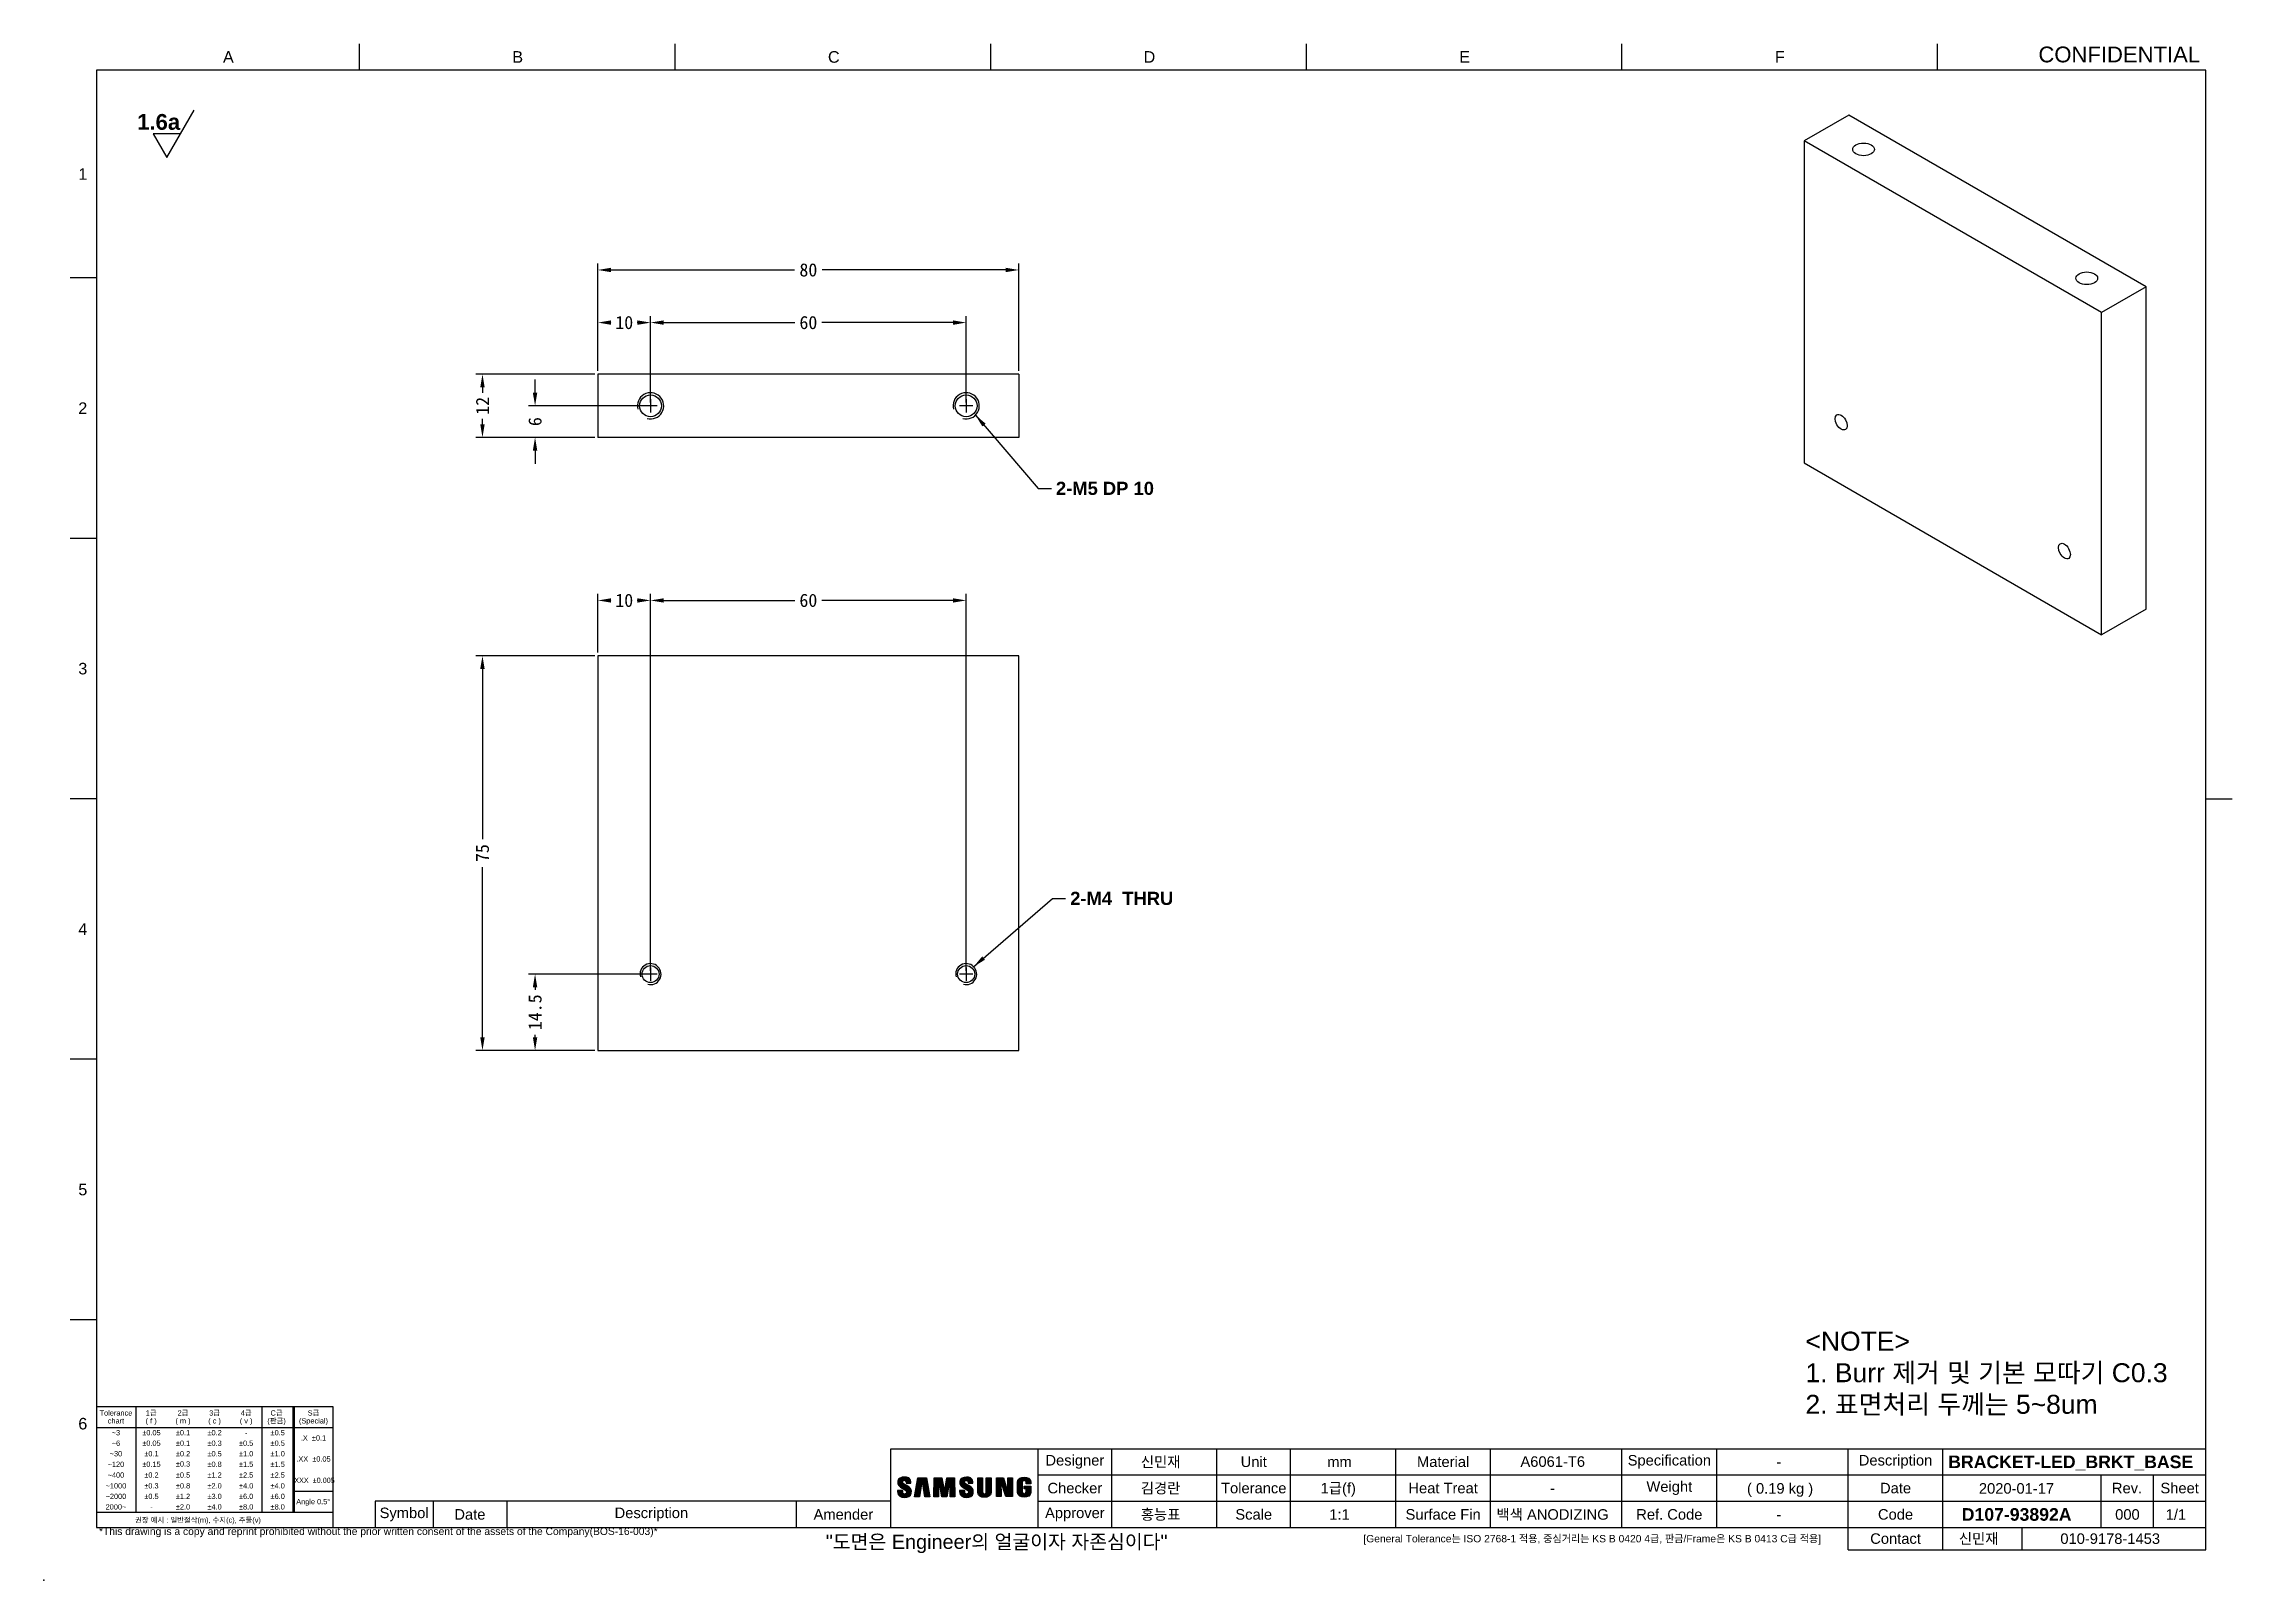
# Model space of a CAD drawing. Header units: millimetres. Extents: x -270 to 146, y -60 to 232.
import ezdxf
from ezdxf.enums import TextEntityAlignment as Align

# ---------------------------------------------------------------- set-up
doc = ezdxf.new("R2010")
doc.units = ezdxf.units.MM
doc.linetypes.add('CENTER2', pattern=[28.575, 19.05, -3.175, 3.175, -3.175])
doc.linetypes.add('PHANTOM2', pattern=[31.75, 15.875, -3.175, 3.175, -3.175, 3.175, -3.175])
doc.layers.get('0').update_dxf_attribs({"lineweight": 25})
for name, color, linetype in [('Default', 7, 'Continuous'), ('Layer_1', 7, 'Continuous'), ('LOGO', 7, 'Continuous'), ('MEC-000333184', 7, 'Continuous'), ('Template', 7, 'Continuous'), ('TEXT_CALLOUT', 7, 'Continuous')]:
    doc.layers.add(name, color=color, linetype=linetype)
doc.styles.add('textstyle100', font='standard')
doc.styles.add('textstyle101', font='standard')
doc.styles.add('textstyle102', font='standard')
doc.styles.add('textstyle103', font='standard')
doc.styles.add('textstyle104', font='standard')
doc.styles.add('textstyle105', font='standard')
doc.styles.add('textstyle106', font='standard')
doc.styles.add('textstyle107', font='standard')
doc.styles.add('textstyle108', font='standard')
doc.styles.add('textstyle109', font='standard')
doc.styles.add('textstyle11', font='arialbd.ttf')
doc.styles.add('textstyle110', font='standard')
doc.styles.add('textstyle111', font='standard')
doc.styles.add('textstyle112', font='standard')
doc.styles.add('textstyle113', font='standard')
doc.styles.add('textstyle114', font='standard')
doc.styles.add('textstyle115', font='standard')
doc.styles.add('textstyle116', font='standard')
doc.styles.add('textstyle117', font='standard')
doc.styles.add('textstyle118', font='standard')
doc.styles.add('textstyle119', font='standard')
doc.styles.add('textstyle12', font='standard')
doc.styles.add('textstyle120', font='standard')
doc.styles.add('textstyle121', font='standard')
doc.styles.add('textstyle122', font='standard')
doc.styles.add('textstyle123', font='standard')
doc.styles.add('textstyle124', font='standard')
doc.styles.add('textstyle125', font='standard')
doc.styles.add('textstyle126', font='standard')
doc.styles.add('textstyle127', font='standard')
doc.styles.add('textstyle128', font='standard')
doc.styles.add('textstyle129', font='standard')
doc.styles.add('textstyle13', font='standard')
doc.styles.add('textstyle130', font='standard')
doc.styles.add('textstyle131', font='standard')
doc.styles.add('textstyle14', font='standard')
doc.styles.add('textstyle15', font='standard')
doc.styles.add('textstyle16', font='standard')
doc.styles.add('textstyle17', font='standard')
doc.styles.add('textstyle18', font='standard')
doc.styles.add('textstyle19', font='standard')
doc.styles.add('textstyle20', font='standard')
doc.styles.add('textstyle21', font='standard')
doc.styles.add('textstyle22', font='standard')
doc.styles.add('textstyle23', font='standard')
doc.styles.add('textstyle24', font='standard')
doc.styles.add('textstyle25', font='standard')
doc.styles.add('textstyle26', font='standard')
doc.styles.add('textstyle27', font='standard')
doc.styles.add('textstyle28', font='standard')
doc.styles.add('textstyle29', font='standard')
doc.styles.add('textstyle30', font='standard')
doc.styles.add('textstyle31', font='standard')
doc.styles.add('textstyle32', font='standard')
doc.styles.add('textstyle33', font='standard')
doc.styles.add('textstyle34', font='standard')
doc.styles.add('textstyle35', font='standard')
doc.styles.add('textstyle36', font='standard')
doc.styles.add('textstyle37', font='standard')
doc.styles.add('textstyle38', font='standard')
doc.styles.add('textstyle39', font='standard')
doc.styles.add('textstyle40', font='standard')
doc.styles.add('textstyle41', font='standard')
doc.styles.add('textstyle42', font='standard')
doc.styles.add('textstyle43', font='standard')
doc.styles.add('textstyle44', font='standard')
doc.styles.add('textstyle45', font='standard')
doc.styles.add('textstyle46', font='standard')
doc.styles.add('textstyle47', font='standard')
doc.styles.add('textstyle48', font='standard')
doc.styles.add('textstyle49', font='standard')
doc.styles.add('textstyle50', font='standard')
doc.styles.add('textstyle51', font='standard')
doc.styles.add('textstyle52', font='standard')
doc.styles.add('textstyle53', font='standard')
doc.styles.add('textstyle54', font='standard')
doc.styles.add('textstyle55', font='standard')
doc.styles.add('textstyle56', font='standard')
doc.styles.add('textstyle57', font='standard')
doc.styles.add('textstyle58', font='standard')
doc.styles.add('textstyle59', font='standard')
doc.styles.add('textstyle60', font='standard')
doc.styles.add('textstyle61', font='standard')
doc.styles.add('textstyle62', font='standard')
doc.styles.add('textstyle63', font='standard')
doc.styles.add('textstyle64', font='standard')
doc.styles.add('textstyle65', font='standard')
doc.styles.add('textstyle66', font='standard')
doc.styles.add('textstyle67', font='standard')
doc.styles.add('textstyle68', font='standard')
doc.styles.add('textstyle69', font='standard')
doc.styles.add('textstyle70', font='standard')
doc.styles.add('textstyle71', font='standard')
doc.styles.add('textstyle72', font='standard')
doc.styles.add('textstyle73', font='standard')
doc.styles.add('textstyle74', font='standard')
doc.styles.add('textstyle75', font='standard')
doc.styles.add('textstyle76', font='standard')
doc.styles.add('textstyle77', font='standard')
doc.styles.add('textstyle78', font='standard')
doc.styles.add('textstyle79', font='standard')
doc.styles.add('textstyle80', font='standard')
doc.styles.add('textstyle81', font='standard')
doc.styles.add('textstyle82', font='standard')
doc.styles.add('textstyle83', font='standard')
doc.styles.add('textstyle84', font='standard')
doc.styles.add('textstyle85', font='standard')
doc.styles.add('textstyle86', font='standard')
doc.styles.add('textstyle87', font='standard')
doc.styles.add('textstyle88', font='standard')
doc.styles.add('textstyle89', font='standard')
doc.styles.add('textstyle90', font='standard')
doc.styles.add('textstyle91', font='standard')
doc.styles.add('textstyle92', font='standard')
doc.styles.add('textstyle93', font='standard')
doc.styles.add('textstyle94', font='standard')
doc.styles.add('textstyle95', font='standard')
doc.styles.add('textstyle96', font='standard')
doc.styles.add('textstyle97', font='standard')
doc.styles.add('textstyle98', font='standard')
doc.styles.add('textstyle99', font='standard')
doc.dimstyles.new('QCADDimStyle', dxfattribs={"dimtxt": 2.5, "dimasz": 2.5, "dimexe": 1.25, "dimexo": 0.625, "dimtad": 1, "dimtoh": 1, "dimdec": 4, "dimzin": 0, "dimdsep": 46, "dimtxsty": 'Standard', "dimcen": 0.09, "dimadec": 0, "dimazin": 0, "dimtfac": 1, "dimtdec": 4, "dimtofl": 0, "dimtmove": 0, "dimatfit": 3, "dimfxl": 1, "dimtolj": 1, "dimtzin": 0, "dimarcsym": 0})

# ---------------------------------------------------------------- blocks, each defined once
blk = doc.blocks.new('SEANNOT_GROUP')
at = {"layer": 'Default', "color": 7, "linetype": 'Continuous'}
for p, q in [((23.38, 270.4), (28.58, 279.4)), ((20.78, 274.9), (23.38, 270.4)), ((25.98, 274.9), (20.78, 274.9))]:
    blk.add_line(p, q, dxfattribs=at)
at = {"layer": 'Default', "color": 7, "linetype": 'Continuous', "style": 'textstyle11'}
blk.add_text('1.6a', height=3, dxfattribs=at).set_placement((17.76, 278.65), align=Align.TOP_LEFT)
blk = doc.blocks.new('SEANNOT_GROUP1')
at = {"layer": 'Default', "color": 7, "linetype": 'CENTER2'}
for p, q in [((116.59, 115.19), (114.09, 115.19)), ((115.34, 116.44), (115.34, 113.94))]:
    blk.add_line(p, q, dxfattribs=at)
blk = doc.blocks.new('SEANNOT_GROUP2')
at = {"layer": 'Default', "color": 7, "linetype": 'CENTER2'}
for p, q in [((176.59, 115.19), (174.09, 115.19)), ((175.34, 116.44), (175.34, 113.94))]:
    blk.add_line(p, q, dxfattribs=at)
blk = doc.blocks.new('SEANNOT_GROUP3')
at = {"layer": 'Default', "color": 7, "linetype": 'CENTER2'}
for p, q in [((116.59, 223.19), (114.09, 223.19)), ((115.34, 224.44), (115.34, 221.94))]:
    blk.add_line(p, q, dxfattribs=at)
blk = doc.blocks.new('SEANNOT_GROUP4')
at = {"layer": 'Default', "color": 7, "linetype": 'CENTER2'}
for p, q in [((176.59, 223.19), (174.09, 223.19)), ((175.34, 224.44), (175.34, 221.94))]:
    blk.add_line(p, q, dxfattribs=at)
blk = doc.blocks.new('SE')
at = {"layer": 'MEC-000333184', "color": 7, "linetype": 'Continuous'}
for p, q in [((185.34, 175.69), (105.34, 175.69)), ((105.34, 175.69), (105.34, 100.69)), ((185.34, 100.69), (185.34, 175.69)), ((105.34, 100.69), (185.34, 100.69))]:
    blk.add_line(p, q, dxfattribs=at)
for centre in [(115.34, 115.19), (175.34, 115.19)]:
    blk.add_circle(centre, 1.62, dxfattribs=at)
for centre in [(115.34, 115.19), (175.34, 115.19)]:
    blk.add_arc(centre, 2, 255, 195, dxfattribs=at)
blk = doc.blocks.new('SE1')
at = {"layer": 'MEC-000333184', "color": 7, "linetype": 'Continuous'}
for p, q in [((185.34, 229.19), (105.34, 229.19)), ((105.34, 229.19), (105.34, 217.19)), ((185.34, 229.19), (185.34, 217.19)), ((185.34, 217.19), (105.34, 217.19))]:
    blk.add_line(p, q, dxfattribs=at)
for centre in [(115.34, 223.19), (175.34, 223.19)]:
    blk.add_circle(centre, 2.07, dxfattribs=at)
for centre in [(115.34, 223.19), (175.34, 223.19)]:
    blk.add_arc(centre, 2.5, 255, 195, dxfattribs=at)
blk = doc.blocks.new('SE2')
at = {"layer": 'MEC-000333184', "color": 7, "linetype": 'Continuous'}
for p, q in [((343.09, 278.46), (334.6, 273.56)), ((399.66, 245.8), (343.09, 278.46)), ((391.17, 240.9), (334.6, 273.56)), ((334.6, 273.56), (334.6, 212.33)), ((399.66, 245.8), (391.17, 240.9)), ((399.66, 184.57), (399.66, 245.8)), ((391.17, 179.67), (391.17, 240.9)), ((334.6, 212.33), (391.17, 179.67)), ((399.66, 184.57), (391.17, 179.67))]:
    blk.add_line(p, q, dxfattribs=at)
for centre, major_axis in [((345.92, 271.93), (-2.07, 0)), ((388.34, 247.44), (-2.07, 0)), ((341.67, 220.08), (-0.81, 1.4)), ((384.1, 195.59), (-0.81, 1.4))]:
    blk.add_ellipse(centre, major_axis=major_axis, ratio=0.57735, dxfattribs=at)
blk = doc.blocks.new('*D11')
at = {"layer": 'Default', "color": 0, "linetype": 'Continuous', "lineweight": -2}
for p, q in [((104.72, 175.69), (82.14, 175.69)), ((83.39, 173.19), (83.39, 140.84)), ((83.39, 103.19), (83.39, 135.54)), ((104.72, 100.69), (82.14, 100.69))]:
    blk.add_line(p, q, dxfattribs=at)
at = {"layer": 'Default', "color": 0}
for points in [[(83.81, 173.19), (82.97, 173.19), (83.39, 175.69)], [(82.97, 103.19), (83.81, 103.19), (83.39, 100.69)]]:
    blk.add_solid(points, dxfattribs=at)
at = {"layer": 'Defpoints', "color": 0}
for p in [(105.34, 175.69), (83.39, 100.69), (105.34, 100.69)]:
    blk.add_point(p, dxfattribs=at)
at = {"layer": 'Default', "color": 0, "insert": (83.39, 138.19), "char_height": 2.5, "attachment_point": 5, "rotation": 90}
blk.add_mtext('\\A1;75', dxfattribs=at)
blk = doc.blocks.new('*D12')
at = {"layer": 'Default', "color": 0, "linetype": 'Continuous', "lineweight": -2}
for p, q in [((104.72, 229.19), (82.14, 229.19)), ((83.39, 226.69), (83.39, 225.67)), ((83.39, 219.69), (83.39, 220.72)), ((104.72, 217.19), (82.14, 217.19))]:
    blk.add_line(p, q, dxfattribs=at)
at = {"layer": 'Default', "color": 0}
for points in [[(83.81, 226.69), (82.97, 226.69), (83.39, 229.19)], [(82.97, 219.69), (83.81, 219.69), (83.39, 217.19)]]:
    blk.add_solid(points, dxfattribs=at)
at = {"layer": 'Defpoints', "color": 0}
for p in [(105.34, 229.19), (83.39, 217.19), (105.34, 217.19)]:
    blk.add_point(p, dxfattribs=at)
at = {"layer": 'Default', "color": 0, "insert": (83.39, 223.19), "char_height": 2.5, "attachment_point": 5, "rotation": 90}
blk.add_mtext('\\A1;12', dxfattribs=at)
blk = doc.blocks.new('*D13')
at = {"layer": 'Default', "color": 0, "linetype": 'Continuous', "lineweight": -2}
for p, q in [((105.34, 229.82), (105.34, 250.26)), ((185.34, 229.82), (185.34, 250.26)), ((107.84, 249.01), (142.69, 249.01)), ((182.84, 249.01), (147.99, 249.01))]:
    blk.add_line(p, q, dxfattribs=at)
at = {"layer": 'Default', "color": 0}
for points in [[(107.84, 249.43), (107.84, 248.59), (105.34, 249.01)], [(182.84, 248.59), (182.84, 249.43), (185.34, 249.01)]]:
    blk.add_solid(points, dxfattribs=at)
at = {"layer": 'Defpoints', "color": 0}
for p in [(105.34, 249.01), (105.34, 229.19), (185.34, 229.19)]:
    blk.add_point(p, dxfattribs=at)
at = {"layer": 'Default', "color": 0, "insert": (145.34, 249.01), "char_height": 2.5, "attachment_point": 5}
blk.add_mtext('\\A1;80', dxfattribs=at)
blk = doc.blocks.new('*D14')
at = {"layer": 'Default', "color": 0, "linetype": 'Continuous', "lineweight": -2}
for p, q in [((105.34, 229.82), (105.34, 240.26)), ((107.84, 239.01), (107.87, 239.01)), ((112.84, 239.01), (112.81, 239.01)), ((115.34, 223.82), (115.34, 240.26))]:
    blk.add_line(p, q, dxfattribs=at)
at = {"layer": 'Default', "color": 0}
for points in [[(107.84, 239.43), (107.84, 238.59), (105.34, 239.01)], [(112.84, 238.59), (112.84, 239.43), (115.34, 239.01)]]:
    blk.add_solid(points, dxfattribs=at)
at = {"layer": 'Defpoints', "color": 0}
for p in [(115.34, 239.01), (105.34, 229.19), (115.34, 223.19)]:
    blk.add_point(p, dxfattribs=at)
at = {"layer": 'Default', "color": 0, "insert": (110.34, 239.01), "char_height": 2.5, "attachment_point": 5}
blk.add_mtext('\\A1;10', dxfattribs=at)
blk = doc.blocks.new('*D15')
at = {"layer": 'Default', "color": 0, "linetype": 'Continuous', "lineweight": -2}
for p, q in [((115.34, 223.82), (115.34, 240.26)), ((117.84, 239.01), (142.75, 239.01)), ((172.84, 239.01), (147.93, 239.01)), ((175.34, 223.82), (175.34, 240.26))]:
    blk.add_line(p, q, dxfattribs=at)
at = {"layer": 'Default', "color": 0}
for points in [[(117.84, 239.43), (117.84, 238.59), (115.34, 239.01)], [(172.84, 238.59), (172.84, 239.43), (175.34, 239.01)]]:
    blk.add_solid(points, dxfattribs=at)
at = {"layer": 'Defpoints', "color": 0}
for p in [(175.34, 239.01), (115.34, 223.19), (175.34, 223.19)]:
    blk.add_point(p, dxfattribs=at)
at = {"layer": 'Default', "color": 0, "insert": (145.34, 239.01), "char_height": 2.5, "attachment_point": 5}
blk.add_mtext('\\A1;60', dxfattribs=at)
blk = doc.blocks.new('*D16')
at = {"layer": 'Default', "color": 0, "linetype": 'Continuous', "lineweight": -2}
for p, q in [((93.39, 225.69), (93.39, 228.19)), ((114.72, 223.19), (92.14, 223.19)), ((104.72, 217.19), (92.14, 217.19)), ((93.39, 214.69), (93.39, 212.19))]:
    blk.add_line(p, q, dxfattribs=at)
at = {"layer": 'Default', "color": 0}
for points in [[(92.97, 225.69), (93.81, 225.69), (93.39, 223.19)], [(93.81, 214.69), (92.97, 214.69), (93.39, 217.19)]]:
    blk.add_solid(points, dxfattribs=at)
at = {"layer": 'Defpoints', "color": 0}
for p in [(93.39, 223.19), (115.34, 223.19), (105.34, 217.19)]:
    blk.add_point(p, dxfattribs=at)
at = {"layer": 'Default', "color": 0, "insert": (93.39, 220.19), "char_height": 2.5, "attachment_point": 5, "rotation": 90}
blk.add_mtext('\\A1;6', dxfattribs=at)
blk = doc.blocks.new('*D17')
at = {"layer": 'Default', "color": 0, "linetype": 'Continuous', "lineweight": -2}
for p, q in [((114.72, 115.19), (92.14, 115.19)), ((93.39, 112.69), (93.39, 112.19)), ((104.72, 100.69), (92.14, 100.69)), ((93.39, 103.19), (93.39, 103.68))]:
    blk.add_line(p, q, dxfattribs=at)
at = {"layer": 'Default', "color": 0}
for points in [[(93.81, 112.69), (92.97, 112.69), (93.39, 115.19)], [(92.97, 103.19), (93.81, 103.19), (93.39, 100.69)]]:
    blk.add_solid(points, dxfattribs=at)
at = {"layer": 'Defpoints', "color": 0}
for p in [(93.39, 115.19), (115.34, 115.19), (105.34, 100.69)]:
    blk.add_point(p, dxfattribs=at)
at = {"layer": 'Default', "color": 0, "insert": (93.39, 107.94), "char_height": 2.5, "attachment_point": 5, "rotation": 90}
blk.add_mtext('\\A1;14.5', dxfattribs=at)
blk = doc.blocks.new('*D18')
at = {"layer": 'Default', "color": 0, "linetype": 'Continuous', "lineweight": -2}
for p, q in [((105.34, 176.31), (105.34, 187.46)), ((115.34, 115.81), (115.34, 187.46)), ((107.84, 186.21), (107.87, 186.21)), ((112.84, 186.21), (112.81, 186.21))]:
    blk.add_line(p, q, dxfattribs=at)
at = {"layer": 'Default', "color": 0}
for points in [[(107.84, 186.62), (107.84, 185.79), (105.34, 186.21)], [(112.84, 185.79), (112.84, 186.62), (115.34, 186.21)]]:
    blk.add_solid(points, dxfattribs=at)
at = {"layer": 'Defpoints', "color": 0}
for p in [(115.34, 186.21), (105.34, 175.69), (115.34, 115.19)]:
    blk.add_point(p, dxfattribs=at)
at = {"layer": 'Default', "color": 0, "insert": (110.34, 186.21), "char_height": 2.5, "attachment_point": 5}
blk.add_mtext('\\A1;10', dxfattribs=at)
blk = doc.blocks.new('*D19')
at = {"layer": 'Default', "color": 0, "linetype": 'Continuous', "lineweight": -2}
for p, q in [((115.34, 115.81), (115.34, 187.46)), ((175.34, 115.81), (175.34, 187.46)), ((117.84, 186.21), (142.75, 186.21)), ((172.84, 186.21), (147.93, 186.21))]:
    blk.add_line(p, q, dxfattribs=at)
at = {"layer": 'Default', "color": 0}
for points in [[(117.84, 186.62), (117.84, 185.79), (115.34, 186.21)], [(172.84, 185.79), (172.84, 186.62), (175.34, 186.21)]]:
    blk.add_solid(points, dxfattribs=at)
at = {"layer": 'Defpoints', "color": 0}
for p in [(175.34, 186.21), (115.34, 115.19), (175.34, 115.19)]:
    blk.add_point(p, dxfattribs=at)
at = {"layer": 'Default', "color": 0, "insert": (145.34, 186.21), "char_height": 2.5, "attachment_point": 5}
blk.add_mtext('\\A1;60', dxfattribs=at)
blk = doc.blocks.new('Block99')
at = {"layer": 'Template', "color": 7, "linetype": 'Continuous'}
for p, q in [((-0.03, 23.04), (44.97, 23.04)), ((7.47, 23.04), (7.47, 2.94)), ((31.47, 23.04), (31.47, 2.94)), ((37.37, 23.04), (37.37, 2.94)), ((37.57, 23.04), (37.57, 2.94)), ((44.97, 23.04), (44.97, -0.06)), ((-0.03, 19.04), (44.97, 19.04)), ((37.37, 6.94), (44.97, 6.94)), ((-0.03, 2.94), (44.97, 2.94))]:
    blk.add_line(p, q, dxfattribs=at)
at = {"layer": 'Template', "color": 7, "linetype": 'PHANTOM2'}
for p, q in [((37.37, 22.97), (37.47, 23.04)), ((37.47, 19.04), (37.57, 18.98))]:
    blk.add_line(p, q, dxfattribs=at)
at = {"layer": 'Template', "color": 7, "char_height": 1}
for s, insert, attachment_point, style in [('{\\pxsm0.9;\\fArial|b0||i0||c0|p34;\\W1.;Tolerance\\Pchart\\P}', (3.72, 22.29), 2, 'textstyle12'), ('{\\pxsm0.9;\\fArial|b0||i0||c0|p34;\\W1.;1급\\P( f )\\P}', (10.42, 22.29), 2, 'textstyle13'), ('{\\pxsm0.9;\\fArial|b0||i0||c0|p34;\\W1.;2급\\P( m )\\P}', (16.47, 22.29), 2, 'textstyle14'), ('{\\pxsm0.9;\\fArial|b0||i0||c0|p34;\\W1.;3급\\P( c )\\P}', (22.47, 22.29), 2, 'textstyle15'), ('{\\pxsm0.9;\\fArial|b0||i0||c0|p34;\\W1.;4급\\P( v )\\P}', (28.47, 22.29), 2, 'textstyle16'), ('{\\pxsm0.9;\\fArial|b0||i0||c0|p34;\\W1.;C급\\P(판금)\\P}', (34.25, 22.29), 2, 'textstyle17'), ('{\\pxsm0.9;\\fArial|b0||i0||c0|p34;\\W1.;S급\\P(Special)\\P}', (41.27, 22.29), 2, 'textstyle18'), ('{\\pxsm0.9;\\fArial|b0||i0||c0|p34;\\W1.;~3\\P}', (3.72, 18.54), 2, 'textstyle19'), ('{\\pxsm0.9;\\fArial|b0||i0||c0|p34;\\W1.;%%p0.05\\P}', (10.47, 18.54), 2, 'textstyle20'), ('{\\pxsm0.9;\\fArial|b0||i0||c0|p34;\\W1.;%%p0.1\\P}', (16.47, 18.54), 2, 'textstyle21'), ('{\\pxsm0.9;\\fArial|b0||i0||c0|p34;\\W1.;%%p0.2\\P}', (22.47, 18.54), 2, 'textstyle22'), ('{\\pxsm0.9;\\fArial|b0||i0||c0|p34;\\W1.;-\\P}', (28.47, 18.54), 2, 'textstyle23'), ('{\\pxsm0.9;\\fArial|b0||i0||c0|p34;\\W1.;%%p0.5\\P}', (34.47, 18.54), 2, 'textstyle24'), ('{\\pxsm0.9;\\fArial|b0||i0||c0|p34;\\W1.;.X  %%p0.1\\P}', (41.27, 17.54), 2, 'textstyle25'), ('{\\pxsm0.9;\\fArial|b0||i0||c0|p34;\\W1.;~120\\P}', (3.72, 12.54), 2, 'textstyle63'), ('{\\pxsm0.9;\\fArial|b0||i0||c0|p34;\\W1.;~30\\P}', (3.72, 14.54), 2, 'textstyle62'), ('{\\pxsm0.9;\\fArial|b0||i0||c0|p34;\\W1.;~6\\P}', (3.72, 16.54), 2, 'textstyle61'), ('{\\pxsm0.9;\\fArial|b0||i0||c0|p34;\\W1.;%%p0.05\\P}', (10.47, 16.54), 2, 'textstyle26'), ('{\\pxsm0.9;\\fArial|b0||i0||c0|p34;\\W1.;%%p0.15\\P}', (10.47, 12.54), 2, 'textstyle29'), ('{\\pxsm0.9;\\fArial|b0||i0||c0|p34;\\W1.;%%p0.1\\P}', (10.47, 14.54), 2, 'textstyle28'), ('{\\pxsm0.9;\\fArial|b0||i0||c0|p34;\\W1.;%%p0.1\\P}', (16.47, 16.54), 2, 'textstyle27'), ('{\\pxsm0.9;\\fArial|b0||i0||c0|p34;\\W1.;%%p0.2\\P}', (16.47, 14.54), 2, 'textstyle39'), ('{\\pxsm0.9;\\fArial|b0||i0||c0|p34;\\W1.;%%p0.3\\P}', (16.47, 12.6), 2, 'textstyle38'), ('{\\pxsm0.9;\\fArial|b0||i0||c0|p34;\\W1.;%%p0.3\\P}', (22.47, 16.54), 2, 'textstyle40'), ('{\\pxsm0.9;\\fArial|b0||i0||c0|p34;\\W1.;%%p0.5\\P}', (22.47, 14.54), 2, 'textstyle41'), ('{\\pxsm0.9;\\fArial|b0||i0||c0|p34;\\W1.;%%p0.8\\P}', (22.47, 12.54), 2, 'textstyle42'), ('{\\pxsm0.9;\\fArial|b0||i0||c0|p34;\\W1.;%%p0.5\\P}', (28.47, 16.54), 2, 'textstyle53'), ('{\\pxsm0.9;\\fArial|b0||i0||c0|p34;\\W1.;%%p1.0\\P}', (28.47, 14.54), 2, 'textstyle52'), ('{\\pxsm0.9;\\fArial|b0||i0||c0|p34;\\W1.;%%p1.5\\P}', (28.47, 12.54), 2, 'textstyle51'), ('{\\pxsm0.9;\\fArial|b0||i0||c0|p34;\\W1.;%%p0.5\\P}', (34.47, 16.54), 2, 'textstyle54'), ('{\\pxsm0.9;\\fArial|b0||i0||c0|p34;\\W1.;%%p1.0\\P}', (34.47, 14.54), 2, 'textstyle55'), ('{\\pxsm0.9;\\fArial|b0||i0||c0|p34;\\W1.;%%p1.5\\P}', (34.47, 12.54), 2, 'textstyle56'), ('{\\pxsm0.9;\\fArial|b0||i0||c0|p34;\\W1.;.XX  %%p0.05\\P}', (41.27, 13.54), 2, 'textstyle68'), ('{\\pxsm0.9;\\fArial|b0||i0||c0|p34;\\W1.;~1000\\P}', (3.72, 8.44), 2, 'textstyle65'), ('{\\pxsm0.9;\\fArial|b0||i0||c0|p34;\\W1.;~400\\P}', (3.72, 10.49), 2, 'textstyle64'), ('{\\pxsm0.9;\\fArial|b0||i0||c0|p34;\\W1.;%%p0.2\\P}', (10.47, 10.49), 2, 'textstyle30'), ('{\\pxsm0.9;\\fArial|b0||i0||c0|p34;\\W1.;%%p0.3\\P}', (10.47, 8.44), 2, 'textstyle31'), ('{\\pxsm0.9;\\fArial|b0||i0||c0|p34;\\W1.;%%p0.5\\P}', (16.47, 10.49), 2, 'textstyle37'), ('{\\pxsm0.9;\\fArial|b0||i0||c0|p34;\\W1.;%%p0.8\\P}', (16.47, 8.44), 2, 'textstyle36'), ('{\\pxsm0.9;\\fArial|b0||i0||c0|p34;\\W1.;%%p1.2\\P}', (22.47, 10.49), 2, 'textstyle43'), ('{\\pxsm0.9;\\fArial|b0||i0||c0|p34;\\W1.;%%p2.0\\P}', (22.47, 8.44), 2, 'textstyle44'), ('{\\pxsm0.9;\\fArial|b0||i0||c0|p34;\\W1.;%%p2.5\\P}', (28.47, 10.49), 2, 'textstyle57'), ('{\\pxsm0.9;\\fArial|b0||i0||c0|p34;\\W1.;%%p4.0\\P}', (28.47, 8.44), 2, 'textstyle49'), ('{\\pxsm0.9;\\fArial|b0||i0||c0|p34;\\W1.;%%p2.5\\P}', (34.47, 10.49), 2, 'textstyle50'), ('{\\pxsm0.9;\\fArial|b0||i0||c0|p34;\\W1.;%%p4.0\\P}', (34.47, 8.44), 2, 'textstyle60'), ('{\\pxsm0.9;\\fArial|b0||i0||c0|p34;\\W0.9;.XXX  %%p0.005\\P}', (41.27, 9.49), 2, 'textstyle69'), ('{\\pxsm0.9;\\fArial|b0||i0||c0|p34;\\W1.;~2000\\P}', (3.72, 6.44), 2, 'textstyle66'), ('{\\pxsm0.9;\\fArial|b0||i0||c0|p34;\\W1.;2000~\\P}', (3.72, 4.44), 2, 'textstyle67'), ('{\\pxsm0.9;\\fArial|b0||i0||c0|p34;\\W1.;%%p0.5\\P}', (10.47, 6.44), 2, 'textstyle32'), ('{\\pxsm0.9;\\fArial|b0||i0||c0|p34;\\W1.;%%p1.2\\P}', (16.47, 6.44), 2, 'textstyle35'), ('{\\pxsm0.9;\\fArial|b0||i0||c0|p34;\\W1.;%%p2.0\\P}', (16.47, 4.44), 2, 'textstyle34'), ('{\\pxsm0.9;\\fArial|b0||i0||c0|p34;\\W1.;%%p3.0\\P}', (22.47, 6.44), 2, 'textstyle45'), ('{\\pxsm0.9;\\fArial|b0||i0||c0|p34;\\W1.;%%p4.0\\P}', (22.47, 4.44), 2, 'textstyle46'), ('{\\pxsm0.9;\\fArial|b0||i0||c0|p34;\\W1.;%%p6.0\\P}', (28.47, 6.44), 2, 'textstyle48'), ('{\\pxsm0.9;\\fArial|b0||i0||c0|p34;\\W1.;%%p8.0\\P}', (28.47, 4.44), 2, 'textstyle47'), ('{\\pxsm0.9;\\fArial|b0||i0||c0|p34;\\W1.;%%p6.0\\P}', (34.47, 6.44), 2, 'textstyle59'), ('{\\pxsm0.9;\\fArial|b0||i0||c0|p34;\\W1.;%%p8.0\\P}', (34.47, 4.44), 2, 'textstyle58'), ('{\\pxsm0.9;\\fArial|b0||i0||c0|p34;\\W1.;Angle 0.5%%d\\P}', (41.22, 5.44), 2, 'textstyle70'), ('{\\pxsm0.9;\\fArial|b0||i0||c0|p34;\\W1.;권장 예시 : 일반절삭(m), 수지(c), 주물(v)\\P}', (7.36, 1.94), 1, 'textstyle71'), ('{\\pxsm0.9;\\fArial|b0||i0||c0|p34;\\W1.;-\\P}', (10.47, 4.44), 2, 'textstyle33')]:
    blk.add_mtext(s, dxfattribs=dict(at, insert=insert, attachment_point=attachment_point, style=style))
blk = doc.blocks.new('SAMSUNG')
at = {"layer": 'Default', "linetype": 'Continuous'}
h = blk.add_hatch(color=7, dxfattribs=at)
edge = h.paths.add_edge_path(flags=0)
edge.add_spline(control_points=[(-0.05, -0.28), (-0.05, -1.09), (0.59, -1.33), (1.27, -1.33), (1.92, -1.33), (2.46, -1.11), (2.55, -0.5), (2.59, -0.19), (2.56, 0.01), (2.54, 0.09), (2.39, 0.85), (1.01, 1.08), (0.91, 1.5), (0.9, 1.57), (0.9, 1.65), (0.91, 1.69), (0.93, 1.81), (1.01, 1.93), (1.24, 1.93), (1.45, 1.93), (1.58, 1.8), (1.58, 1.61), (1.58, 1.54), (1.58, 1.38), (1.58, 1.38)], knot_values=[0, 0, 0, 0, 0.125, 0.125, 0.125, 0.25, 0.25, 0.25, 0.375, 0.375, 0.375, 0.5, 0.5, 0.5, 0.625, 0.625, 0.625, 0.75, 0.75, 0.75, 0.875, 0.875, 0.875, 1, 1, 1, 1], degree=3, periodic=0)
edge.add_spline(control_points=[(1.58, 1.38), (1.58, 1.38), (2.48, 1.38), (2.48, 1.38)], knot_values=[0, 0, 0, 0, 1, 1, 1, 1], degree=3, periodic=0)
edge.add_spline(control_points=[(2.48, 1.38), (2.48, 1.38), (2.48, 1.64), (2.48, 1.64)], knot_values=[0, 0, 0, 0, 1, 1, 1, 1], degree=3, periodic=0)
edge.add_spline(control_points=[(2.48, 1.64), (2.48, 2.43), (1.77, 2.55), (1.26, 2.55), (0.62, 2.55), (0.09, 2.34), (-0.01, 1.74), (-0.03, 1.58), (-0.04, 1.44), (0, 1.26), (0.16, 0.52), (1.45, 0.3), (1.63, -0.17)], knot_values=[0, 0, 0, 0, 0.25, 0.25, 0.25, 0.5, 0.5, 0.5, 0.75, 0.75, 0.75, 1, 1, 1, 1], degree=3, periodic=0)
edge.add_spline(control_points=[(1.63, -0.17), (1.67, -0.26), (1.66, -0.37), (1.64, -0.44), (1.61, -0.56), (1.53, -0.68), (1.29, -0.68), (1.06, -0.68), (0.92, -0.55), (0.92, -0.35)], knot_values=[0, 0, 0, 0, 0.333333, 0.333333, 0.333333, 0.666667, 0.666667, 0.666667, 1, 1, 1, 1], degree=3, periodic=0)
edge.add_spline(control_points=[(0.92, -0.35), (0.92, -0.35), (0.92, 0), (0.92, 0)], knot_values=[0, 0, 0, 0, 1, 1, 1, 1], degree=3, periodic=0)
edge.add_spline(control_points=[(0.92, 0), (0.92, 0), (-0.05, 0), (-0.05, 0)], knot_values=[0, 0, 0, 0, 1, 1, 1, 1], degree=3, periodic=0)
edge.add_spline(control_points=[(-0.05, 0), (-0.05, 0), (-0.05, -0.28), (-0.05, -0.28)], knot_values=[0, 0, 0, 0, 1, 1, 1, 1], degree=3, periodic=0)
for points in [[(3.83, 2.43), (3.16, -1.19), (4.14, -1.19), (4.63, 2.1), (4.65, 2.1), (5.14, -1.19), (6.11, -1.19), (5.44, 2.43)], [(6.91, 2.43), (6.83, -1.19), (7.74, -1.19), (7.76, 2.07), (7.78, 2.07), (8.39, -1.19), (9.31, -1.19), (9.91, 2.07), (9.93, 2.07), (9.96, -1.19), (10.86, -1.19), (10.78, 2.43), (9.3, 2.43), (8.86, -0.34), (8.84, -0.34), (8.39, 2.43)], [(19.63, -1.15), (19.58, 1.79), (19.6, 1.79), (20.5, -1.15), (21.79, -1.15), (21.79, 2.43), (20.89, 2.43), (20.94, -0.41), (20.92, -0.41), (20.09, 2.43), (18.74, 2.43), (18.74, -1.15)]]:
    blk.add_hatch(color=7, dxfattribs=at).paths.add_polyline_path(points, flags=0)
h = blk.add_hatch(color=7, dxfattribs=at)
edge = h.paths.add_edge_path(flags=0)
edge.add_spline(control_points=[(14.26, 1.63), (14.26, 2.41), (13.55, 2.53), (13.04, 2.53), (12.41, 2.53), (11.89, 2.32), (11.79, 1.73), (11.76, 1.57), (11.76, 1.43), (11.8, 1.25), (11.95, 0.52), (13.23, 0.3), (13.41, -0.16)], knot_values=[0, 0, 0, 0, 0.25, 0.25, 0.25, 0.5, 0.5, 0.5, 0.75, 0.75, 0.75, 1, 1, 1, 1], degree=3, periodic=0)
edge.add_spline(control_points=[(13.41, -0.16), (13.45, -0.25), (13.44, -0.36), (13.42, -0.43), (13.39, -0.55), (13.31, -0.67), (13.07, -0.67), (12.85, -0.67), (12.71, -0.54), (12.71, -0.34)], knot_values=[0, 0, 0, 0, 0.333333, 0.333333, 0.333333, 0.666667, 0.666667, 0.666667, 1, 1, 1, 1], degree=3, periodic=0)
edge.add_spline(control_points=[(12.71, -0.34), (12.71, -0.34), (12.71, 0.01), (12.71, 0.01)], knot_values=[0, 0, 0, 0, 1, 1, 1, 1], degree=3, periodic=0)
edge.add_spline(control_points=[(12.71, 0.01), (12.71, 0.01), (11.75, 0.01), (11.75, 0.01)], knot_values=[0, 0, 0, 0, 1, 1, 1, 1], degree=3, periodic=0)
edge.add_spline(control_points=[(11.75, 0.01), (11.75, 0.01), (11.75, -0.27), (11.75, -0.27)], knot_values=[0, 0, 0, 0, 1, 1, 1, 1], degree=3, periodic=0)
edge.add_spline(control_points=[(11.75, -0.27), (11.75, -1.07), (12.38, -1.31), (13.05, -1.31), (13.7, -1.31), (14.24, -1.09), (14.32, -0.49), (14.36, -0.18), (14.33, 0.02), (14.32, 0.1), (14.17, 0.85), (12.8, 1.07), (12.7, 1.49), (12.69, 1.56), (12.69, 1.64), (12.7, 1.68), (12.72, 1.79), (12.8, 1.92), (13.03, 1.92), (13.24, 1.92), (13.36, 1.79), (13.36, 1.59), (13.36, 1.53), (13.36, 1.37), (13.36, 1.37)], knot_values=[0, 0, 0, 0, 0.125, 0.125, 0.125, 0.25, 0.25, 0.25, 0.375, 0.375, 0.375, 0.5, 0.5, 0.5, 0.625, 0.625, 0.625, 0.75, 0.75, 0.75, 0.875, 0.875, 0.875, 1, 1, 1, 1], degree=3, periodic=0)
edge.add_spline(control_points=[(13.36, 1.37), (13.36, 1.37), (14.26, 1.37), (14.26, 1.37)], knot_values=[0, 0, 0, 0, 1, 1, 1, 1], degree=3, periodic=0)
edge.add_spline(control_points=[(14.26, 1.37), (14.26, 1.37), (14.26, 1.63), (14.26, 1.63)], knot_values=[0, 0, 0, 0, 1, 1, 1, 1], degree=3, periodic=0)
h = blk.add_hatch(color=7, dxfattribs=at)
edge = h.paths.add_edge_path(flags=0)
edge.add_spline(control_points=[(16.46, -0.65), (16.2, -0.65), (16.13, -0.47), (16.11, -0.38), (16.1, -0.35), (16.1, -0.29), (16.1, -0.25)], knot_values=[0, 0, 0, 0, 0.5, 0.5, 0.5, 1, 1, 1, 1], degree=3, periodic=0)
edge.add_spline(control_points=[(16.1, -0.25), (16.1, -0.25), (16.1, 2.43), (16.1, 2.43)], knot_values=[0, 0, 0, 0, 1, 1, 1, 1], degree=3, periodic=0)
edge.add_spline(control_points=[(16.1, 2.43), (16.1, 2.43), (15.18, 2.43), (15.18, 2.43)], knot_values=[0, 0, 0, 0, 1, 1, 1, 1], degree=3, periodic=0)
edge.add_spline(control_points=[(15.18, 2.43), (15.18, 2.43), (15.18, -0.16), (15.18, -0.16)], knot_values=[0, 0, 0, 0, 1, 1, 1, 1], degree=3, periodic=0)
edge.add_spline(control_points=[(15.18, -0.16), (15.18, -0.23), (15.19, -0.37), (15.19, -0.4), (15.26, -1.08), (15.79, -1.3), (16.46, -1.3), (17.12, -1.3), (17.66, -1.08), (17.72, -0.4), (17.72, -0.37), (17.73, -0.23), (17.73, -0.16)], knot_values=[0, 0, 0, 0, 0.25, 0.25, 0.25, 0.5, 0.5, 0.5, 0.75, 0.75, 0.75, 1, 1, 1, 1], degree=3, periodic=0)
edge.add_spline(control_points=[(17.73, -0.16), (17.73, -0.16), (17.73, 2.43), (17.73, 2.43)], knot_values=[0, 0, 0, 0, 1, 1, 1, 1], degree=3, periodic=0)
edge.add_spline(control_points=[(17.73, 2.43), (17.73, 2.43), (16.81, 2.43), (16.81, 2.43)], knot_values=[0, 0, 0, 0, 1, 1, 1, 1], degree=3, periodic=0)
edge.add_spline(control_points=[(16.81, 2.43), (16.81, 2.43), (16.81, -0.25), (16.81, -0.25)], knot_values=[0, 0, 0, 0, 1, 1, 1, 1], degree=3, periodic=0)
edge.add_spline(control_points=[(16.81, -0.25), (16.81, -0.29), (16.81, -0.35), (16.8, -0.38), (16.79, -0.47), (16.71, -0.65), (16.46, -0.65)], knot_values=[0, 0, 0, 0, 0.5, 0.5, 0.5, 1, 1, 1, 1], degree=3, periodic=0)
h = blk.add_hatch(color=7, dxfattribs=at)
edge = h.paths.add_edge_path(flags=0)
edge.add_spline(control_points=[(24.02, -0.61), (23.75, -0.61), (23.66, -0.44), (23.65, -0.35), (23.64, -0.31), (23.64, -0.26), (23.64, -0.21)], knot_values=[0, 0, 0, 0, 0.5, 0.5, 0.5, 1, 1, 1, 1], degree=3, periodic=0)
edge.add_spline(control_points=[(23.64, -0.21), (23.64, -0.21), (23.64, 1.45), (23.64, 1.45)], knot_values=[0, 0, 0, 0, 1, 1, 1, 1], degree=3, periodic=0)
edge.add_spline(control_points=[(23.64, 1.45), (23.64, 1.51), (23.64, 1.57), (23.65, 1.62), (23.67, 1.71), (23.75, 1.88), (24.01, 1.88), (24.29, 1.88), (24.36, 1.7), (24.37, 1.62), (24.39, 1.57), (24.39, 1.48), (24.39, 1.48)], knot_values=[0, 0, 0, 0, 0.25, 0.25, 0.25, 0.5, 0.5, 0.5, 0.75, 0.75, 0.75, 1, 1, 1, 1], degree=3, periodic=0)
edge.add_spline(control_points=[(24.39, 1.48), (24.39, 1.48), (24.39, 1.28), (24.39, 1.28)], knot_values=[0, 0, 0, 0, 1, 1, 1, 1], degree=3, periodic=0)
edge.add_spline(control_points=[(24.39, 1.28), (24.39, 1.28), (25.3, 1.28), (25.3, 1.28)], knot_values=[0, 0, 0, 0, 1, 1, 1, 1], degree=3, periodic=0)
edge.add_spline(control_points=[(25.3, 1.28), (25.3, 1.28), (25.3, 1.4), (25.3, 1.4)], knot_values=[0, 0, 0, 0, 1, 1, 1, 1], degree=3, periodic=0)
edge.add_spline(control_points=[(25.3, 1.4), (25.3, 1.4), (25.3, 1.52), (25.29, 1.64), (25.23, 2.32), (24.66, 2.53), (24.02, 2.53), (23.38, 2.53), (22.83, 2.31), (22.75, 1.64), (22.74, 1.58), (22.73, 1.46), (22.73, 1.4)], knot_values=[0, 0, 0, 0, 0.25, 0.25, 0.25, 0.5, 0.5, 0.5, 0.75, 0.75, 0.75, 1, 1, 1, 1], degree=3, periodic=0)
edge.add_spline(control_points=[(22.73, 1.4), (22.73, 1.4), (22.73, -0.13), (22.73, -0.13)], knot_values=[0, 0, 0, 0, 1, 1, 1, 1], degree=3, periodic=0)
edge.add_spline(control_points=[(22.73, -0.13), (22.73, -0.19), (22.73, -0.24), (22.75, -0.37), (22.81, -1.02), (23.38, -1.26), (24.02, -1.26), (24.66, -1.26), (25.23, -1.02), (25.29, -0.37), (25.31, -0.24), (25.31, -0.19), (25.31, -0.13)], knot_values=[0, 0, 0, 0, 0.25, 0.25, 0.25, 0.5, 0.5, 0.5, 0.75, 0.75, 0.75, 1, 1, 1, 1], degree=3, periodic=0)
edge.add_spline(control_points=[(25.31, -0.13), (25.31, -0.13), (25.31, 0.85), (25.31, 0.85)], knot_values=[0, 0, 0, 0, 1, 1, 1, 1], degree=3, periodic=0)
edge.add_spline(control_points=[(25.31, 0.85), (25.31, 0.85), (24.02, 0.85), (24.02, 0.85)], knot_values=[0, 0, 0, 0, 1, 1, 1, 1], degree=3, periodic=0)
edge.add_spline(control_points=[(24.02, 0.85), (24.02, 0.85), (24.02, 0.32), (24.02, 0.32)], knot_values=[0, 0, 0, 0, 1, 1, 1, 1], degree=3, periodic=0)
edge.add_spline(control_points=[(24.02, 0.32), (24.02, 0.32), (24.4, 0.32), (24.4, 0.32)], knot_values=[0, 0, 0, 0, 1, 1, 1, 1], degree=3, periodic=0)
edge.add_spline(control_points=[(24.4, 0.32), (24.4, 0.32), (24.4, -0.21), (24.4, -0.21)], knot_values=[0, 0, 0, 0, 1, 1, 1, 1], degree=3, periodic=0)
edge.add_spline(control_points=[(24.4, -0.21), (24.4, -0.26), (24.39, -0.31), (24.39, -0.35), (24.37, -0.44), (24.28, -0.61), (24.02, -0.61)], knot_values=[0, 0, 0, 0, 0.5, 0.5, 0.5, 1, 1, 1, 1], degree=3, periodic=0)
at = {"layer": 'Layer_1', "color": 7, "linetype": 'Continuous'}
for p, q in [((3.16, -1.19), (3.83, 2.43)), ((3.16, -1.19), (3.83, 2.43)), ((3.83, 2.43), (5.44, 2.43)), ((3.83, 2.43), (5.44, 2.43)), ((4.63, 2.1), (4.14, -1.19)), ((4.63, 2.1), (4.14, -1.19)), ((4.65, 2.1), (4.63, 2.1)), ((4.65, 2.1), (4.63, 2.1)), ((5.14, -1.19), (4.65, 2.1)), ((5.14, -1.19), (4.65, 2.1)), ((5.44, 2.43), (6.11, -1.19)), ((5.44, 2.43), (6.11, -1.19)), ((6.83, -1.19), (6.91, 2.43)), ((6.83, -1.19), (6.91, 2.43)), ((6.91, 2.43), (8.39, 2.43)), ((6.91, 2.43), (8.39, 2.43)), ((7.76, 2.07), (7.74, -1.19)), ((7.76, 2.07), (7.74, -1.19)), ((7.78, 2.07), (7.76, 2.07)), ((7.78, 2.07), (7.76, 2.07)), ((8.39, -1.19), (7.78, 2.07)), ((8.39, -1.19), (7.78, 2.07)), ((8.39, 2.43), (8.84, -0.34)), ((8.39, 2.43), (8.84, -0.34)), ((8.86, -0.34), (9.3, 2.43)), ((8.86, -0.34), (9.3, 2.43)), ((9.3, 2.43), (10.78, 2.43)), ((9.3, 2.43), (10.78, 2.43)), ((9.91, 2.07), (9.31, -1.19)), ((9.91, 2.07), (9.31, -1.19)), ((9.93, 2.07), (9.91, 2.07)), ((9.93, 2.07), (9.91, 2.07)), ((9.96, -1.19), (9.93, 2.07)), ((9.96, -1.19), (9.93, 2.07)), ((10.78, 2.43), (10.86, -1.19)), ((10.78, 2.43), (10.86, -1.19)), ((18.74, -1.15), (18.74, 2.43)), ((18.74, 2.43), (20.09, 2.43)), ((18.74, 2.43), (20.09, 2.43)), ((18.74, -1.15), (18.74, 2.43)), ((19.6, 1.79), (19.58, 1.79)), ((19.58, 1.79), (19.63, -1.15)), ((19.58, 1.79), (19.63, -1.15)), ((19.6, 1.79), (19.58, 1.79)), ((20.5, -1.15), (19.6, 1.79)), ((20.5, -1.15), (19.6, 1.79)), ((20.09, 2.43), (20.92, -0.41)), ((20.09, 2.43), (20.92, -0.41)), ((20.94, -0.41), (20.89, 2.43)), ((20.89, 2.43), (21.79, 2.43)), ((20.89, 2.43), (21.79, 2.43)), ((20.94, -0.41), (20.89, 2.43)), ((21.79, 2.43), (21.79, -1.15)), ((21.79, 2.43), (21.79, -1.15)), ((4.14, -1.19), (3.16, -1.19)), ((4.14, -1.19), (3.16, -1.19)), ((6.11, -1.19), (5.14, -1.19)), ((6.11, -1.19), (5.14, -1.19)), ((7.74, -1.19), (6.83, -1.19)), ((7.74, -1.19), (6.83, -1.19)), ((9.31, -1.19), (8.39, -1.19)), ((9.31, -1.19), (8.39, -1.19)), ((8.84, -0.34), (8.86, -0.34)), ((8.84, -0.34), (8.86, -0.34)), ((10.86, -1.19), (9.96, -1.19)), ((10.86, -1.19), (9.96, -1.19)), ((19.63, -1.15), (18.74, -1.15)), ((19.63, -1.15), (18.74, -1.15)), ((21.79, -1.15), (20.5, -1.15)), ((21.79, -1.15), (20.5, -1.15)), ((20.92, -0.41), (20.94, -0.41)), ((20.92, -0.41), (20.94, -0.41))]:
    blk.add_line(p, q, dxfattribs=at)
for points, knots in [([(-0.05, -0.28), (-0.05, -1.09), (0.59, -1.33), (1.27, -1.33), (1.92, -1.33), (2.46, -1.11), (2.55, -0.5), (2.59, -0.19), (2.56, 0.01), (2.54, 0.09), (2.39, 0.85), (1.01, 1.08), (0.91, 1.5), (0.9, 1.57), (0.9, 1.65), (0.91, 1.69), (0.93, 1.81), (1.01, 1.93), (1.24, 1.93), (1.45, 1.93), (1.58, 1.8), (1.58, 1.61), (1.58, 1.54), (1.58, 1.38), (1.58, 1.38)], [0, 0, 0, 0, 0.125, 0.125, 0.125, 0.25, 0.25, 0.25, 0.375, 0.375, 0.375, 0.5, 0.5, 0.5, 0.625, 0.625, 0.625, 0.75, 0.75, 0.75, 0.875, 0.875, 0.875, 1, 1, 1, 1]), ([(2.48, 1.64), (2.48, 2.43), (1.77, 2.55), (1.26, 2.55), (0.62, 2.55), (0.09, 2.34), (-0.01, 1.74), (-0.03, 1.58), (-0.04, 1.44), (0, 1.26), (0.16, 0.52), (1.45, 0.3), (1.63, -0.17)], [0, 0, 0, 0, 0.25, 0.25, 0.25, 0.5, 0.5, 0.5, 0.75, 0.75, 0.75, 1, 1, 1, 1]), ([(11.75, -0.27), (11.75, -1.07), (12.38, -1.31), (13.05, -1.31), (13.7, -1.31), (14.24, -1.09), (14.32, -0.49), (14.36, -0.18), (14.33, 0.02), (14.32, 0.1), (14.17, 0.85), (12.8, 1.07), (12.7, 1.49), (12.69, 1.56), (12.69, 1.64), (12.7, 1.68), (12.72, 1.79), (12.8, 1.92), (13.03, 1.92), (13.24, 1.92), (13.36, 1.79), (13.36, 1.59), (13.36, 1.53), (13.36, 1.37), (13.36, 1.37)], [0, 0, 0, 0, 0.125, 0.125, 0.125, 0.25, 0.25, 0.25, 0.375, 0.375, 0.375, 0.5, 0.5, 0.5, 0.625, 0.625, 0.625, 0.75, 0.75, 0.75, 0.875, 0.875, 0.875, 1, 1, 1, 1]), ([(14.26, 1.63), (14.26, 2.41), (13.55, 2.53), (13.04, 2.53), (12.41, 2.53), (11.89, 2.32), (11.79, 1.73), (11.76, 1.57), (11.76, 1.43), (11.8, 1.25), (11.95, 0.52), (13.23, 0.3), (13.41, -0.16)], [0, 0, 0, 0, 0.25, 0.25, 0.25, 0.5, 0.5, 0.5, 0.75, 0.75, 0.75, 1, 1, 1, 1]), ([(22.73, 1.4), (22.73, 1.46), (22.74, 1.58), (22.75, 1.64), (22.83, 2.31), (23.38, 2.53), (24.02, 2.53), (24.66, 2.53), (25.23, 2.32), (25.29, 1.64), (25.3, 1.52), (25.3, 1.4), (25.3, 1.4)], [0, 0, 0, 0, 0.25, 0.25, 0.25, 0.5, 0.5, 0.5, 0.75, 0.75, 0.75, 1, 1, 1, 1]), ([(24.39, 1.48), (24.39, 1.48), (24.39, 1.57), (24.37, 1.62), (24.36, 1.7), (24.29, 1.88), (24.01, 1.88), (23.75, 1.88), (23.67, 1.71), (23.65, 1.62), (23.64, 1.57), (23.64, 1.51), (23.64, 1.45)], [0, 0, 0, 0, 0.25, 0.25, 0.25, 0.5, 0.5, 0.5, 0.75, 0.75, 0.75, 1, 1, 1, 1]), ([(1.63, -0.17), (1.67, -0.26), (1.66, -0.37), (1.64, -0.44), (1.61, -0.56), (1.53, -0.68), (1.29, -0.68), (1.06, -0.68), (0.92, -0.55), (0.92, -0.35)], [0, 0, 0, 0, 0.333333, 0.333333, 0.333333, 0.666667, 0.666667, 0.666667, 1, 1, 1, 1]), ([(13.41, -0.16), (13.45, -0.25), (13.44, -0.36), (13.42, -0.43), (13.39, -0.55), (13.31, -0.67), (13.07, -0.67), (12.85, -0.67), (12.71, -0.54), (12.71, -0.34)], [0, 0, 0, 0, 0.333333, 0.333333, 0.333333, 0.666667, 0.666667, 0.666667, 1, 1, 1, 1]), ([(17.73, -0.16), (17.73, -0.23), (17.72, -0.37), (17.72, -0.4), (17.66, -1.08), (17.12, -1.3), (16.46, -1.3), (15.79, -1.3), (15.26, -1.08), (15.19, -0.4), (15.19, -0.37), (15.18, -0.23), (15.18, -0.16)], [0, 0, 0, 0, 0.25, 0.25, 0.25, 0.5, 0.5, 0.5, 0.75, 0.75, 0.75, 1, 1, 1, 1]), ([(16.1, -0.25), (16.1, -0.29), (16.1, -0.35), (16.11, -0.38), (16.13, -0.47), (16.2, -0.65), (16.46, -0.65)], [0, 0, 0, 0, 0.5, 0.5, 0.5, 1, 1, 1, 1]), ([(16.46, -0.65), (16.71, -0.65), (16.79, -0.47), (16.8, -0.38), (16.81, -0.35), (16.81, -0.29), (16.81, -0.25)], [0, 0, 0, 0, 0.5, 0.5, 0.5, 1, 1, 1, 1]), ([(25.31, -0.13), (25.31, -0.19), (25.31, -0.24), (25.29, -0.37), (25.23, -1.02), (24.66, -1.26), (24.02, -1.26), (23.38, -1.26), (22.81, -1.02), (22.75, -0.37), (22.73, -0.24), (22.73, -0.19), (22.73, -0.13)], [0, 0, 0, 0, 0.25, 0.25, 0.25, 0.5, 0.5, 0.5, 0.75, 0.75, 0.75, 1, 1, 1, 1]), ([(23.64, -0.21), (23.64, -0.26), (23.64, -0.31), (23.65, -0.35), (23.66, -0.44), (23.75, -0.61), (24.02, -0.61)], [0, 0, 0, 0, 0.5, 0.5, 0.5, 1, 1, 1, 1]), ([(24.02, -0.61), (24.28, -0.61), (24.37, -0.44), (24.39, -0.35), (24.39, -0.31), (24.4, -0.26), (24.4, -0.21)], [0, 0, 0, 0, 0.5, 0.5, 0.5, 1, 1, 1, 1])]:
    blk.add_open_spline(points, degree=3, knots=knots, dxfattribs=at)
for points in [[(0.92, 0), (0.92, 0), (-0.05, 0), (-0.05, 0)], [(-0.05, 0), (-0.05, 0), (-0.05, -0.28), (-0.05, -0.28)], [(0.92, -0.35), (0.92, -0.35), (0.92, 0), (0.92, 0)], [(1.58, 1.38), (1.58, 1.38), (2.48, 1.38), (2.48, 1.38)], [(2.48, 1.38), (2.48, 1.38), (2.48, 1.64), (2.48, 1.64)], [(12.71, 0.01), (12.71, 0.01), (11.75, 0.01), (11.75, 0.01)], [(11.75, 0.01), (11.75, 0.01), (11.75, -0.27), (11.75, -0.27)], [(12.71, -0.34), (12.71, -0.34), (12.71, 0.01), (12.71, 0.01)], [(13.36, 1.37), (13.36, 1.37), (14.26, 1.37), (14.26, 1.37)], [(14.26, 1.37), (14.26, 1.37), (14.26, 1.63), (14.26, 1.63)], [(15.18, 2.43), (15.18, 2.43), (16.1, 2.43), (16.1, 2.43)], [(15.18, -0.16), (15.18, -0.16), (15.18, 2.43), (15.18, 2.43)], [(16.1, 2.43), (16.1, 2.43), (16.1, -0.25), (16.1, -0.25)], [(16.81, 2.43), (16.81, 2.43), (17.73, 2.43), (17.73, 2.43)], [(16.81, -0.25), (16.81, -0.25), (16.81, 2.43), (16.81, 2.43)], [(17.73, 2.43), (17.73, 2.43), (17.73, -0.16), (17.73, -0.16)], [(22.73, -0.13), (22.73, -0.13), (22.73, 1.4), (22.73, 1.4)], [(23.64, 1.45), (23.64, 1.45), (23.64, -0.21), (23.64, -0.21)], [(24.02, 0.85), (24.02, 0.85), (25.31, 0.85), (25.31, 0.85)], [(24.02, 0.32), (24.02, 0.32), (24.02, 0.85), (24.02, 0.85)], [(24.4, 0.32), (24.4, 0.32), (24.02, 0.32), (24.02, 0.32)], [(24.39, 1.28), (24.39, 1.28), (24.39, 1.48), (24.39, 1.48)], [(25.3, 1.28), (25.3, 1.28), (24.39, 1.28), (24.39, 1.28)], [(24.4, -0.21), (24.4, -0.21), (24.4, 0.32), (24.4, 0.32)], [(25.3, 1.4), (25.3, 1.4), (25.3, 1.28), (25.3, 1.28)], [(25.31, 0.85), (25.31, 0.85), (25.31, -0.13), (25.31, -0.13)]]:
    blk.add_open_spline(points, degree=3, dxfattribs=at)
blk = doc.blocks.new('Error Sample1')
at = {"layer": 'Default', "color": 7, "linetype": 'Continuous'}
blk.add_line((63, 15), (63, 10), dxfattribs=at)
at = {"layer": 'Template', "color": 7, "linetype": 'Continuous'}
for p, q in [((60, 287), (60, 292)), ((120, 287), (120, 292)), ((180, 287), (180, 292)), ((240, 287), (240, 292)), ((300, 287), (300, 292)), ((360, 287), (360, 292)), ((10, 287), (10, 10)), ((411, 287), (10, 287)), ((411, 5.8), (411, 287)), ((10, 247.5), (5, 247.5)), ((10, 198), (5, 198)), ((10, 148.5), (5, 148.5)), ((411, 148.5), (416, 148.5)), ((10, 99), (5, 99)), ((10, 49.5), (5, 49.5)), ((161, 25), (411, 25)), ((161, 9.99997), (161, 25)), ((189, 20), (189, 25)), ((203, 20), (203, 25)), ((223, 10), (223, 25)), ((237, 10), (237, 25)), ((257, 10), (257, 25)), ((275, 10), (275, 25)), ((300, 10), (300, 25)), ((318, 10), (318, 25)), ((343, 5.8), (343, 25)), ((361, 5.8), (361, 25)), ((189, 20), (411, 20)), ((189, 15), (189, 20)), ((203, 15), (203, 20)), ((391, 20), (391, 10)), ((401, 20), (401, 10)), ((161, 15), (63, 15)), ((74, 15), (74, 10)), ((88, 15), (88, 10)), ((143, 15), (143, 10)), ((189, 15), (411, 15)), ((189, 10), (189, 15)), ((203, 10), (203, 15)), ((10, 10), (411, 10)), ((376, 10), (376, 5.8)), ((343, 5.8), (411, 5.8))]:
    blk.add_line(p, q, dxfattribs=at)
at = {"layer": 'Template', "color": 7, "linetype": 'PHANTOM2'}
blk.add_point((0, 0), dxfattribs=at)
at = {"layer": 'Default'}
for name in ['SEANNOT_GROUP', 'SE2', 'SE1', 'SEANNOT_GROUP3', 'SEANNOT_GROUP4', 'SE', 'SEANNOT_GROUP1', 'SEANNOT_GROUP2']:
    blk.add_blockref(name, (0, 0), dxfattribs=at)
at = {"layer": 'Default', "color": 7}
for name, p in [('Block99', (10, 10)), ('SAMSUNG', (162.34659, 17.05581))]:
    blk.add_blockref(name, p, dxfattribs=at)
at = {"layer": 'Default', "color": 7, "attachment_point": 1}
for s, insert, char_height, style in [('{\\pxsm0.9;\\fArial|b1||i0||c0|p34;\\W1.;2-M5 DP 10\\P}', (192.40088, 208.76008), 2.5, 'textstyle73'), ('{\\pxsm0.9;\\fArial|b1||i0||c0|p34;\\W1.;2-M4  THRU\\P}', (195.11176, 130.83412), 2.5, 'textstyle74'), ('{\\pxsm0.9;\\fArial|b0||i0||c0|p34;\\W1.;"도면은 Engineer의 얼굴이자 자존심이다"\\P}', (148.65274, 8.6568), 2.7, 'textstyle131')]:
    blk.add_mtext(s, dxfattribs=dict(at, insert=insert, char_height=char_height, style=style))
at = {"layer": 'Default'}
for s, insert, char_height, width, attachment_point, style in [('{\\fArial|b0||i0||c0|p34;\\C7;\\H3.6;\\W1.;<NOTE>\\P}{\\fArial|b0||i0||c0|p34;\\C7;\\H3.6;\\W1.;1. Burr 제거 및 기본 모따기 C0.3\\P}{\\fArial|b0||i0||c0|p34;\\C7;\\H3.6;\\W1.;2. 표면처리 두께는 5~8um}', (334.88227, 47.23662), 3.6, 73.260011, 1, 'textstyle72'), ('{\\fArial|b0||i0||c0|p34;\\C7;\\H2.;\\W1.;Designer}', (196, 22.5), 2, 15.4, 5, 'textstyle108'), ('{\\fArial|b0||i0||c0|p34;\\C7;\\H2.;\\W1.;Unit}', (230, 22.5), 2, 15.4, 5, 'textstyle111'), ('{\\fArial|b0||i0||c0|p34;\\C7;\\H2.;\\W1.;Material}', (266, 22.5), 2, 19.8, 5, 'textstyle114'), ('{\\fArial|b0||i0||c0|p34;\\C7;\\H2.;\\W1.;Specification}', (309, 22.5), 2, 19.8, 5, 'textstyle117'), ('{\\fArial|b0||i0||c0|p34;\\C7;\\H2.;\\W1.;Description}', (352, 22.5), 2, 19.8, 5, 'textstyle120'), ('{\\fArial|b0||i0||c0|p34;\\C7;\\H2.;\\W1.;Checker}', (196, 17.5), 2, 15.4, 5, 'textstyle109'), ('{\\fArial|b0||i0||c0|p34;\\C7;\\H2.;\\W1.;Tolerance}', (230, 17.5), 2, 15.4, 5, 'textstyle112'), ('{\\fArial|b0||i0||c0|p34;\\C7;\\H2.;\\W1.;Heat Treat}', (266, 17.5), 2, 19.8, 5, 'textstyle115'), ('{\\fArial|b0||i0||c0|p34;\\C7;\\H2.;\\W1.;Weight}', (309, 17.5), 2, 19.8, 5, 'textstyle118'), ('{\\fArial|b0||i0||c0|p34;\\C7;\\H2.;\\W1.;Date}', (352, 17.5), 2, 19.8, 5, 'textstyle121'), ('{\\fArial|b0||i0||c0|p34;\\C7;\\H2.;\\W1.;Rev.}', (396, 17.5), 2, 11, 5, 'textstyle124'), ('{\\fArial|b0||i0||c0|p34;\\C7;\\H2.;\\W1.;Sheet}', (406, 17.5), 2, 11, 5, 'textstyle125'), ('{\\fArial|b0||i0||c0|p34;\\C7;\\H2.;\\W1.;Symbol}', (68.5, 12.5), 2, 12.1, 5, 'textstyle126'), ('{\\fArial|b0||i0||c0|p34;\\C7;\\H2.;\\W1.;Date}', (81, 12.5), 2, 15.4, 5, 'textstyle127'), ('{\\fArial|b0||i0||c0|p34;\\C7;\\H2.;\\W1.;Description}', (115.5, 12.5), 2, 60.5, 5, 'textstyle128'), ('{\\fArial|b0||i0||c0|p34;\\C7;\\H2.;\\W1.;Amender}', (152, 12.49998), 2, 19.8, 5, 'textstyle129'), ('{\\fArial|b0||i0||c0|p34;\\C7;\\H2.;\\W1.;Approver}', (196, 12.5), 2, 15.4, 5, 'textstyle110'), ('{\\fArial|b0||i0||c0|p34;\\C7;\\H2.;\\W1.;Scale}', (230, 12.5), 2, 15.4, 5, 'textstyle113'), ('{\\fArial|b0||i0||c0|p34;\\C7;\\H2.;\\W1.;Surface Fin}', (266, 12.5), 2, 19.8, 5, 'textstyle116'), ('{\\fArial|b0||i0||c0|p34;\\C7;\\H2.;\\W1.;Ref. Code}', (309, 12.5), 2, 19.8, 5, 'textstyle119'), ('{\\fArial|b0||i0||c0|p34;\\C7;\\H2.;\\W1.;Code}', (352, 12.5), 2, 19.8, 5, 'textstyle122'), ('{\\fArial|b0||i0||c0|p34;\\C7;\\H2.;\\W1.;Contact}', (352, 7.9), 2, 19.8, 5, 'textstyle123')]:
    blk.add_mtext(s, dxfattribs=dict(at, insert=insert, char_height=char_height, width=width, attachment_point=attachment_point, style=style))
at = {"layer": 'LOGO', "color": 7, "insert": (379.16043, 291.46783), "char_height": 3, "attachment_point": 1, "style": 'textstyle130'}
blk.add_mtext('{\\pxsm0.9;\\fArial|b0||i0||c0|p34;\\W1.;CONFIDENTIAL\\P}', dxfattribs=at)
at = {"layer": 'Template', "color": 7, "attachment_point": 1}
for s, insert, char_height, style in [('{\\pxsm0.9;\\fArial|b0||i0||c0|p34;\\W1.;A\\P}', (34.06522, 290.6), 2.2, 'textstyle75'), ('{\\pxsm0.9;\\fArial|b0||i0||c0|p34;\\W1.;B\\P}', (89.06522, 290.6), 2.2, 'textstyle76'), ('{\\pxsm0.9;\\fArial|b0||i0||c0|p34;\\W1.;C\\P}', (149.06522, 290.6), 2.2, 'textstyle77'), ('{\\pxsm0.9;\\fArial|b0||i0||c0|p34;\\W1.;D\\P}', (209.06522, 290.6), 2.2, 'textstyle78'), ('{\\pxsm0.9;\\fArial|b0||i0||c0|p34;\\W1.;E\\P}', (269.06522, 290.6), 2.2, 'textstyle79'), ('{\\pxsm0.9;\\fArial|b0||i0||c0|p34;\\W1.;F\\P}', (329.06522, 290.6), 2.2, 'textstyle80'), ('{\\pxsm0.9;\\fArial|b0||i0||c0|p34;\\W1.;1\\P}', (6.56522, 268.35), 2.2, 'textstyle81'), ('{\\pxsm0.9;\\fArial|b0||i0||c0|p34;\\W1.;2\\P}', (6.56522, 223.85), 2.2, 'textstyle82'), ('{\\pxsm0.9;\\fArial|b0||i0||c0|p34;\\W1.;3\\P}', (6.56522, 174.35), 2.2, 'textstyle83'), ('{\\pxsm0.9;\\fArial|b0||i0||c0|p34;\\W1.;4\\P}', (6.56522, 124.85), 2.2, 'textstyle84'), ('{\\pxsm0.9;\\fArial|b0||i0||c0|p34;\\W1.;5\\P}', (6.56522, 75.35), 2.2, 'textstyle85'), ('{\\pxsm0.9;\\fArial|b0||i0||c0|p34;\\W1.;6\\P}', (6.56522, 30.85), 2.2, 'textstyle87'), ('{\\pxsm0.9;\\fArial|b0||i0||c0|p34;\\W1.;*This drawing is a copy and reprint prohibited without the prior written consent of the assets of the Company(BOS-16-003)*\\P}', (10.49, 10), 1.4, 'textstyle86'), ('{\\pxsm0.9;\\fArial|b0||i0||c0|p34;\\W1.;[General Tolerance는 ISO 2768-1 적용, 중심거리는 KS B 0420 4급, 판금/Frame은 KS B 0413 C급 적용]\\P}', (250.84202, 8.6), 1.4, 'textstyle104')]:
    blk.add_mtext(s, dxfattribs=dict(at, insert=insert, char_height=char_height, style=style))
at = {"layer": 'TEXT_CALLOUT', "color": 7}
for s, insert, char_height, attachment_point, style in [('{\\pxsm0.9;\\fArial|b0||i0||c0|p34;\\W1.;신민재\\P}', (212.3, 23.5), 2, 2, 'textstyle96'), ('{\\pxsm0.9;\\fArial|b0||i0||c0|p34;\\W1.;mm\\P}', (246.3, 23.5), 2, 2, 'textstyle105'), ('{\\pxsm0.9;\\fArial|b0||i0||c0|p34;\\W1.;A6061-T6\\P}', (286.83521, 23.54889), 2, 2, 'textstyle103'), ('{\\pxsm0.9;\\fArial|b0||i0||c0|p34;\\W1.;-\\P}', (329.8, 23.5), 2, 2, 'textstyle88'), ('{\\pxsm0.9;\\fArial|b1||i0||c0|p34;\\W1.;BRACKET-LED_BRKT_BASE\\P}', (385.3, 23.7), 2.4, 2, 'textstyle101'), ('{\\pxsm0.9;\\fArial|b0||i0||c0|p34;\\W1.;김경란\\P}', (212.3, 18.5), 2, 2, 'textstyle94'), ('{\\pxsm0.9;\\fArial|b0||i0||c0|p34;\\W1.;1급(f)\\P}', (242.71739, 18.5), 2, 1, 'textstyle97'), ('{\\pxsm0.9;\\fArial|b0||i0||c0|p34;\\W1.;-\\P}', (286.8, 18.5), 2, 2, 'textstyle89'), ('{\\pxsm0.9;\\fArial|b0||i0||c0|p34;\\W1.;( 0.19 kg )\\P}', (330.05223, 18.44955), 2, 2, 'textstyle92'), ('{\\pxsm0.9;\\fArial|b0||i0||c0|p34;\\W1.;홍능표\\P}', (212.3, 13.5), 2, 2, 'textstyle95'), ('{\\pxsm0.9;\\fArial|b0||i0||c0|p34;\\W1.;1:1\\P}', (246.3, 13.5), 2, 2, 'textstyle106'), ('{\\pxsm0.9;\\fArial|b0||i0||c0|p34;\\W1.;백색 ANODIZING\\P}', (286.8, 13.5), 2, 2, 'textstyle90'), ('{\\pxsm0.9;\\fArial|b1||i0||c0|p34;\\W1.;D107-93892A\\P}', (375.02, 13.7), 2.4, 2, 'textstyle102'), ('{\\pxsm0.9;\\fArial|b0||i0||c0|p34;\\W1.;000\\P}', (396.08261, 13.5), 2, 2, 'textstyle100'), ('{\\pxsm0.9;\\fArial|b0||i0||c0|p34;\\W1.;1/1\\P}', (405.3, 13.5), 2, 2, 'textstyle107'), ('{\\pxsm0.9;\\fArial|b0||i0||c0|p34;\\W1.;-\\P}', (329.8, 13.5), 2, 2, 'textstyle91'), ('{\\pxsm0.9;\\fArial|b0||i0||c0|p34;\\W1.;신민재\\P}', (367.8, 8.9), 2, 2, 'textstyle98'), ('{\\pxsm0.9;\\fArial|b0||i0||c0|p34;\\W1.;010-9178-1453\\P}', (392.8, 8.9), 2, 2, 'textstyle99')]:
    blk.add_mtext(s, dxfattribs=dict(at, insert=insert, char_height=char_height, attachment_point=attachment_point, style=style))
at = {"layer": 'TEXT_CALLOUT', "color": 7, "insert": (374.98755, 18.44792), "char_height": 2, "width": 30, "attachment_point": 2, "style": 'textstyle93'}
blk.add_mtext('{\\pxsm0.9;\\fArial|b0||i0||c0|p34;\\W1.;2020-01-17\\P}', dxfattribs=at)
at = {"layer": 'Default', "color": 7, "linetype": 'Continuous'}
for base, p1, p2, picture, middle in [((105.34104, 249.01157), (185.34104, 229.19491), (105.34104, 229.19491), '*D13', (145.34104, 249.01157)), ((115.34104, 239.01157), (105.34104, 229.19491), (115.34104, 223.19491), '*D14', (110.34104, 239.01157)), ((115.34104, 186.20789), (105.34104, 175.6884), (115.34104, 115.1884), '*D18', (110.34104, 186.20789))]:
    dim = blk.add_linear_dim(base=base, p1=p1, p2=p2, dimstyle='QCADDimStyle', override={"dimtxt": 2.5, "dimasz": 2.5, "dimexe": 1.25, "dimexo": 0.625, "dimgap": 0.625, "dimzin": 8, "dimclrd": 0, "dimclre": 0, "dimclrt": 0, "dimazin": 2, "dimtmove": 2, "dimfxl": 1, "dimfxlon": 0}, dxfattribs=at)
    dim.commit()
    dim.dimension.update_dxf_attribs({"geometry": picture, "text_midpoint": middle, "dimtype": 160})
for base, p1, p2, angle, picture, middle, dimtype in [((175.34104, 239.01157), (115.34104, 223.19491), (175.34104, 223.19491), 0, '*D15', (145.34104, 239.01157), 161), ((83.39092, 217.19491), (105.34104, 229.19491), (105.34104, 217.19491), 270, '*D12', (83.39092, 223.19491), 161), ((93.39092, 223.19491), (105.34104, 217.19491), (115.34104, 223.19491), 90, '*D16', (93.39092, 220.19491), 160), ((175.34104, 186.20789), (115.34104, 115.1884), (175.34104, 115.1884), 360, '*D19', (145.34104, 186.20789), 161), ((83.39092, 100.6884), (105.34104, 175.6884), (105.34104, 100.6884), 270, '*D11', (83.39092, 138.1884), 161), ((93.39092, 115.1884), (105.34104, 100.6884), (115.34104, 115.1884), 90, '*D17', (93.39092, 107.9384), 160)]:
    dim = blk.add_linear_dim(base=base, p1=p1, p2=p2, angle=angle, dimstyle='QCADDimStyle', override={"dimtxt": 2.5, "dimasz": 2.5, "dimexe": 1.25, "dimexo": 0.625, "dimgap": 0.625, "dimzin": 8, "dimclrd": 0, "dimclre": 0, "dimclrt": 0, "dimazin": 2, "dimtmove": 2, "dimfxl": 1, "dimfxlon": 0}, dxfattribs=at)
    dim.commit()
    dim.dimension.update_dxf_attribs({"geometry": picture, "text_midpoint": middle, "dimtype": dimtype})
for points in [[(177.10881, 221.42714), (189.02588, 207.48883), (191.52588, 207.48883)], [(176.75526, 116.60261), (191.73676, 129.56287), (194.23676, 129.56287)]]:
    blk.add_leader(points, dimstyle='QCADDimStyle', dxfattribs=at)

msp = doc.modelspace()

# ---------------------------------------------------------------- block references
msp.add_blockref('Error Sample1', (-270, -60))

doc.saveas('drawing.dxf')
